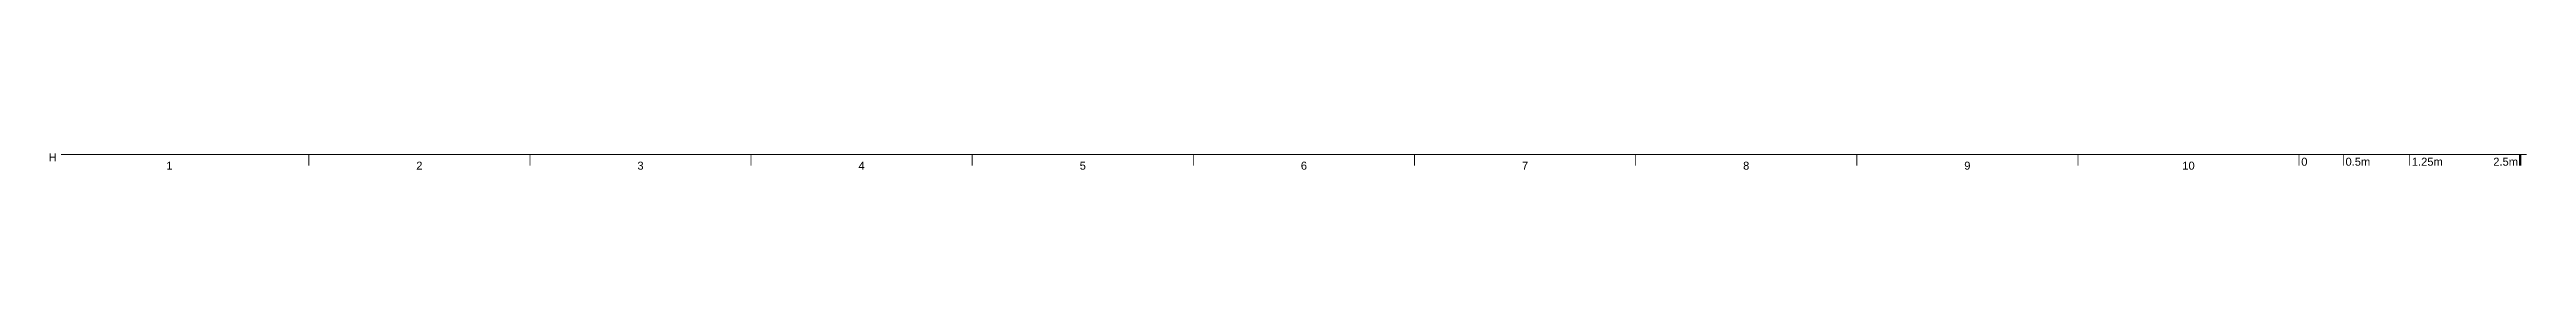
# Paper-space layout 'A737' of a CAD drawing. Header units: centimetres, sheet in millimetres. Extents: x 15 to 581, y 8 to 413.
# Drawn here: x 15 to 575, y 8 to 12 of the extents above; entities that cross this region are included whole.
import ezdxf
from ezdxf.enums import TextEntityAlignment as Align

# ---------------------------------------------------------------- set-up
doc = ezdxf.new("R2010")
doc.units = ezdxf.units.CM
doc.layers.add('G-ANNO-TEXT', color=3, linetype='Continuous', lineweight=18)
doc.layers.add('G-ANNO-TTLB', color=3, linetype='Continuous', lineweight=18)
doc.styles.add('ARIAL', font='arial.ttf')
doc.styles.add('E-ARIAL', font='arial.ttf')

psp = doc.layouts.new('A737')

# ---------------------------------------------------------------- texts
at = {"layer": 'G-ANNO-TEXT', "style": 'ARIAL'}
for s, p in [('H', (15.468, 11.0773)), ('1', (41.8741, 9.1699)), ('2', (98.3823, 9.1699)), ('3', (148.3823, 9.1699)), ('4', (198.3823, 9.1699)), ('5', (248.3823, 9.1699)), ('6', (298.3823, 9.1699)), ('7', (348.3823, 9.1699)), ('8', (398.3823, 9.1699)), ('9', (448.3823, 9.1699)), ('10', (498.3823, 9.1699))]:
    psp.add_text(s, height=1.8, dxfattribs=at).set_placement(p, align=Align.MIDDLE_CENTER)

# ---------------------------------------------------------------- blocks, each defined once
blk = doc.blocks.new('*U17')
at = {"layer": 'G-ANNO-TTLB'}
for points, const_width in [([(0, -2.5), (0, 0)], 0.18), ([(10, 0), (10, -2.5)], 0.18), ([(25, 0), (25, -2.5)], 0.18), ([(50, 0), (50, -2.5)], 0.48)]:
    blk.add_lwpolyline(points, dxfattribs=dict(at, const_width=const_width))
at = {"layer": 'G-ANNO-TEXT', "style": 'E-ARIAL'}
blk.add_text('0', height=1.8, dxfattribs=at).set_placement((1.2, -0.7), align=Align.TOP_CENTER)
for s, p in [('0.5m', (10.5, -2.5)), ('1.25m', (25.5, -2.5))]:
    blk.add_text(s, height=1.8, dxfattribs=at).set_placement(p)
blk.add_text('2.5m', height=1.8, dxfattribs=at).set_placement((49.5, -2.5), align=Align.RIGHT)

# ---------------------------------------------------------------- linework, layer by layer
at = {"layer": 'G-ANNO-TTLB'}
psp.add_line((17.3823, 11.6615), (574.7963, 11.6615), dxfattribs=at)
at = {"layer": 'G-ANNO-TTLB', "const_width": 0.18, "flags": 128}
for points in [[(73.3823, 11.6615), (73.3823, 9.1615)], [(123.3823, 11.6615), (123.3823, 9.1615)], [(173.3823, 11.6615), (173.3823, 9.1615)], [(223.3823, 11.6615), (223.3823, 9.1615)], [(273.3823, 11.6615), (273.3823, 9.1615)], [(323.3823, 11.6615), (323.3823, 9.1615)], [(373.3823, 11.6615), (373.3823, 9.1615)], [(423.3823, 11.6615), (423.3823, 9.1615)], [(473.3823, 11.6615), (473.3823, 9.1615)], [(523.3823, 11.6615), (523.3823, 9.1615)], [(573.3823, 11.6615), (573.3823, 9.1615)]]:
    psp.add_lwpolyline(points, dxfattribs=at)

# ---------------------------------------------------------------- block references
psp.add_blockref('*U17', (523.3823, 11.6615))

psp.set_redraw_order([(e.dxf.handle, doc.entitydb.next_handle()) for e in psp.query("TEXT MTEXT ATTDEF DIMENSION ARC_DIMENSION")])  # texts and dimensions are drawn at this point

doc.saveas('drawing.dxf')
